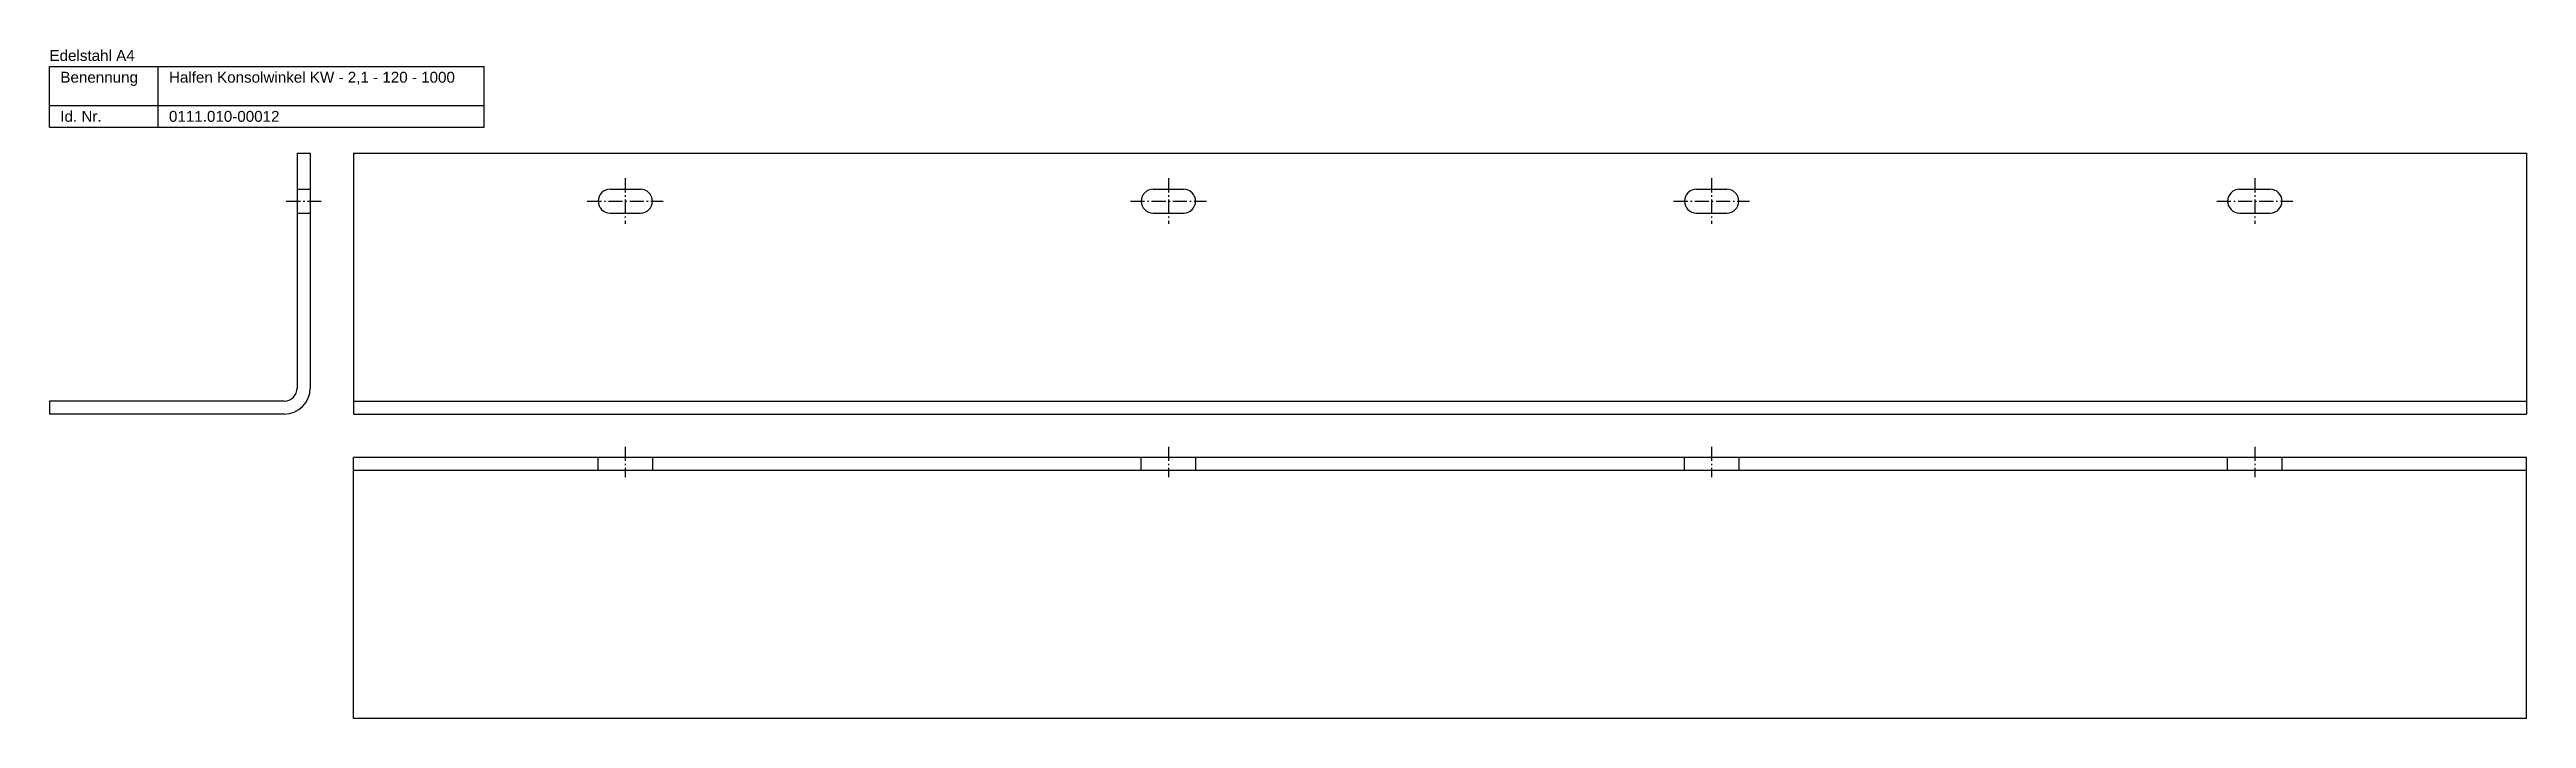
# Model space of a CAD drawing. Header units: millimetres. Extents: x 473 to 3243, y -1069 to 869.
# Drawn here: x 2103 to 3243, y -409 to -101 of the extents above; entities that cross this region are included whole.
import ezdxf

# ---------------------------------------------------------------- set-up
doc = ezdxf.new("R2010")
doc.units = ezdxf.units.MM
doc.linetypes.add('MITTELLINIE', pattern=[0.977, 0.65, -0.13, 0.067, -0.13])
doc.linetypes.add('VERDECKT', pattern=[9.525, 6.35, -3.175])
doc.layers.add('HALFEN-KONSOLANKER', color=2, linetype='CONTINUOUS')
doc.styles.add('ARIAL50', font='ARIAL.TTF', dxfattribs={"height": 5})

msp = doc.modelspace()

# ---------------------------------------------------------------- texts
at = {"layer": 'HALFEN-KONSOLANKER', "style": 'ARIAL50'}
for s, p in [('Edelstahl A4', (2103.1, -106.7)), ('Benennung', (2108.1, -116.7)), ('Halfen Konsolwinkel KW - 2,1 - 120 - 1000', (2158.1, -116.7)), ('Id. Nr.', (2108.1, -134.7)), ('0111.010-00012', (2158.1, -134.7))]:
    msp.add_text(s, height=5, dxfattribs=at).set_placement(p)

# ---------------------------------------------------------------- linework, layer by layer
at = {"layer": 'HALFEN-KONSOLANKER'}
for p, q in [((2103.1, -109.2), (2303.1, -109.2)), ((2103.1, -137.2), (2103.1, -109.2)), ((2153.1, -137.2), (2153.1, -109.2)), ((2303.1, -137.2), (2303.1, -109.2)), ((2103.1, -127.2), (2303.1, -127.2)), ((2103.1, -137.2), (2303.1, -137.2)), ((2217.1, -149.2), (2217.1, -257.2)), ((2217.1, -149.2), (2223.1, -149.2)), ((2223.1, -149.2), (2223.1, -257.2)), ((2243.1, -149.2), (3243.1, -149.2)), ((2243.1, -149.2), (2243.1, -269.2)), ((3243.1, -149.2), (3243.1, -269.2)), ((2361.1, -165.7), (2375.1, -165.7)), ((2611.1, -165.7), (2625.1, -165.7)), ((2861.1, -165.7), (2875.1, -165.7)), ((3111.1, -165.7), (3125.1, -165.7)), ((2361.1, -176.7), (2375.1, -176.7)), ((2611.1, -176.7), (2625.1, -176.7)), ((2861.1, -176.7), (2875.1, -176.7)), ((3111.1, -176.7), (3125.1, -176.7)), ((2211.1, -263.2), (2103.1, -263.2)), ((2103.1, -263.2), (2103.1, -269.2)), ((2211.1, -269.2), (2103.1, -269.2)), ((2243.1, -263.2), (3243.1, -263.2)), ((2243.1, -269.2), (3243.1, -269.2)), ((3243.1, -289.2), (2243.1, -289.2)), ((2243.1, -409.2), (2243.1, -289.2)), ((3243.1, -295.2), (2243.1, -295.2)), ((3243.1, -409.2), (3243.1, -289.2)), ((3243.1, -409.2), (2243.1, -409.2))]:
    msp.add_line(p, q, dxfattribs=at)
at = {"layer": 'HALFEN-KONSOLANKER', "color": 1, "linetype": 'VERDECKT'}
for p, q in [((2217.1, -165.7), (2223.1, -165.7)), ((2217.1, -176.7), (2223.1, -176.7)), ((2355.6, -295.2), (2355.6, -289.2)), ((2380.6, -289.2), (2380.6, -295.2)), ((2605.6, -295.2), (2605.6, -289.2)), ((2630.6, -289.2), (2630.6, -295.2)), ((2855.6, -295.2), (2855.6, -289.2)), ((2880.6, -289.2), (2880.6, -295.2)), ((3105.6, -295.2), (3105.6, -289.2)), ((3130.6, -289.2), (3130.6, -295.2))]:
    msp.add_line(p, q, dxfattribs=at)
at = {"layer": 'HALFEN-KONSOLANKER', "color": 1, "linetype": 'MITTELLINIE', "ltscale": 10}
for p, q in [((2368.1, -160.7), (2368.1, -181.7)), ((2618.1, -160.7), (2618.1, -181.7)), ((2868.1, -160.7), (2868.1, -181.7)), ((3118.1, -160.7), (3118.1, -181.7)), ((2212.1, -171.2), (2228.1, -171.2)), ((2350.6, -171.2), (2385.6, -171.2)), ((2600.6, -171.2), (2635.6, -171.2)), ((2850.6, -171.2), (2885.6, -171.2)), ((3100.6, -171.2), (3135.6, -171.2)), ((2368.1, -284.2), (2368.1, -298.2)), ((2618.1, -284.2), (2618.1, -298.2)), ((2868.1, -284.2), (2868.1, -298.2)), ((3118.1, -284.2), (3118.1, -298.2))]:
    msp.add_line(p, q, dxfattribs=at)
at = {"layer": 'HALFEN-KONSOLANKER'}
for centre, radius, start, end in [((2361.1, -171.2), 5.5, 90, 270), ((2375.1, -171.2), 5.5, 270, 90), ((2611.1, -171.2), 5.5, 90, 270), ((2625.1, -171.2), 5.5, 270, 90), ((2861.1, -171.2), 5.5, 90, 270), ((2875.1, -171.2), 5.5, 270, 90), ((3111.1, -171.2), 5.5, 90, 270), ((3125.1, -171.2), 5.5, 270, 90), ((2211.1, -257.2), 6, 270, 0), ((2211.1, -257.2), 12, 270, 0)]:
    msp.add_arc(centre, radius, start, end, dxfattribs=at)

msp.set_redraw_order([(e.dxf.handle, doc.entitydb.next_handle()) for e in msp.query("TEXT MTEXT ATTDEF DIMENSION ARC_DIMENSION")])  # texts and dimensions are drawn at this point

doc.saveas('drawing.dxf')
